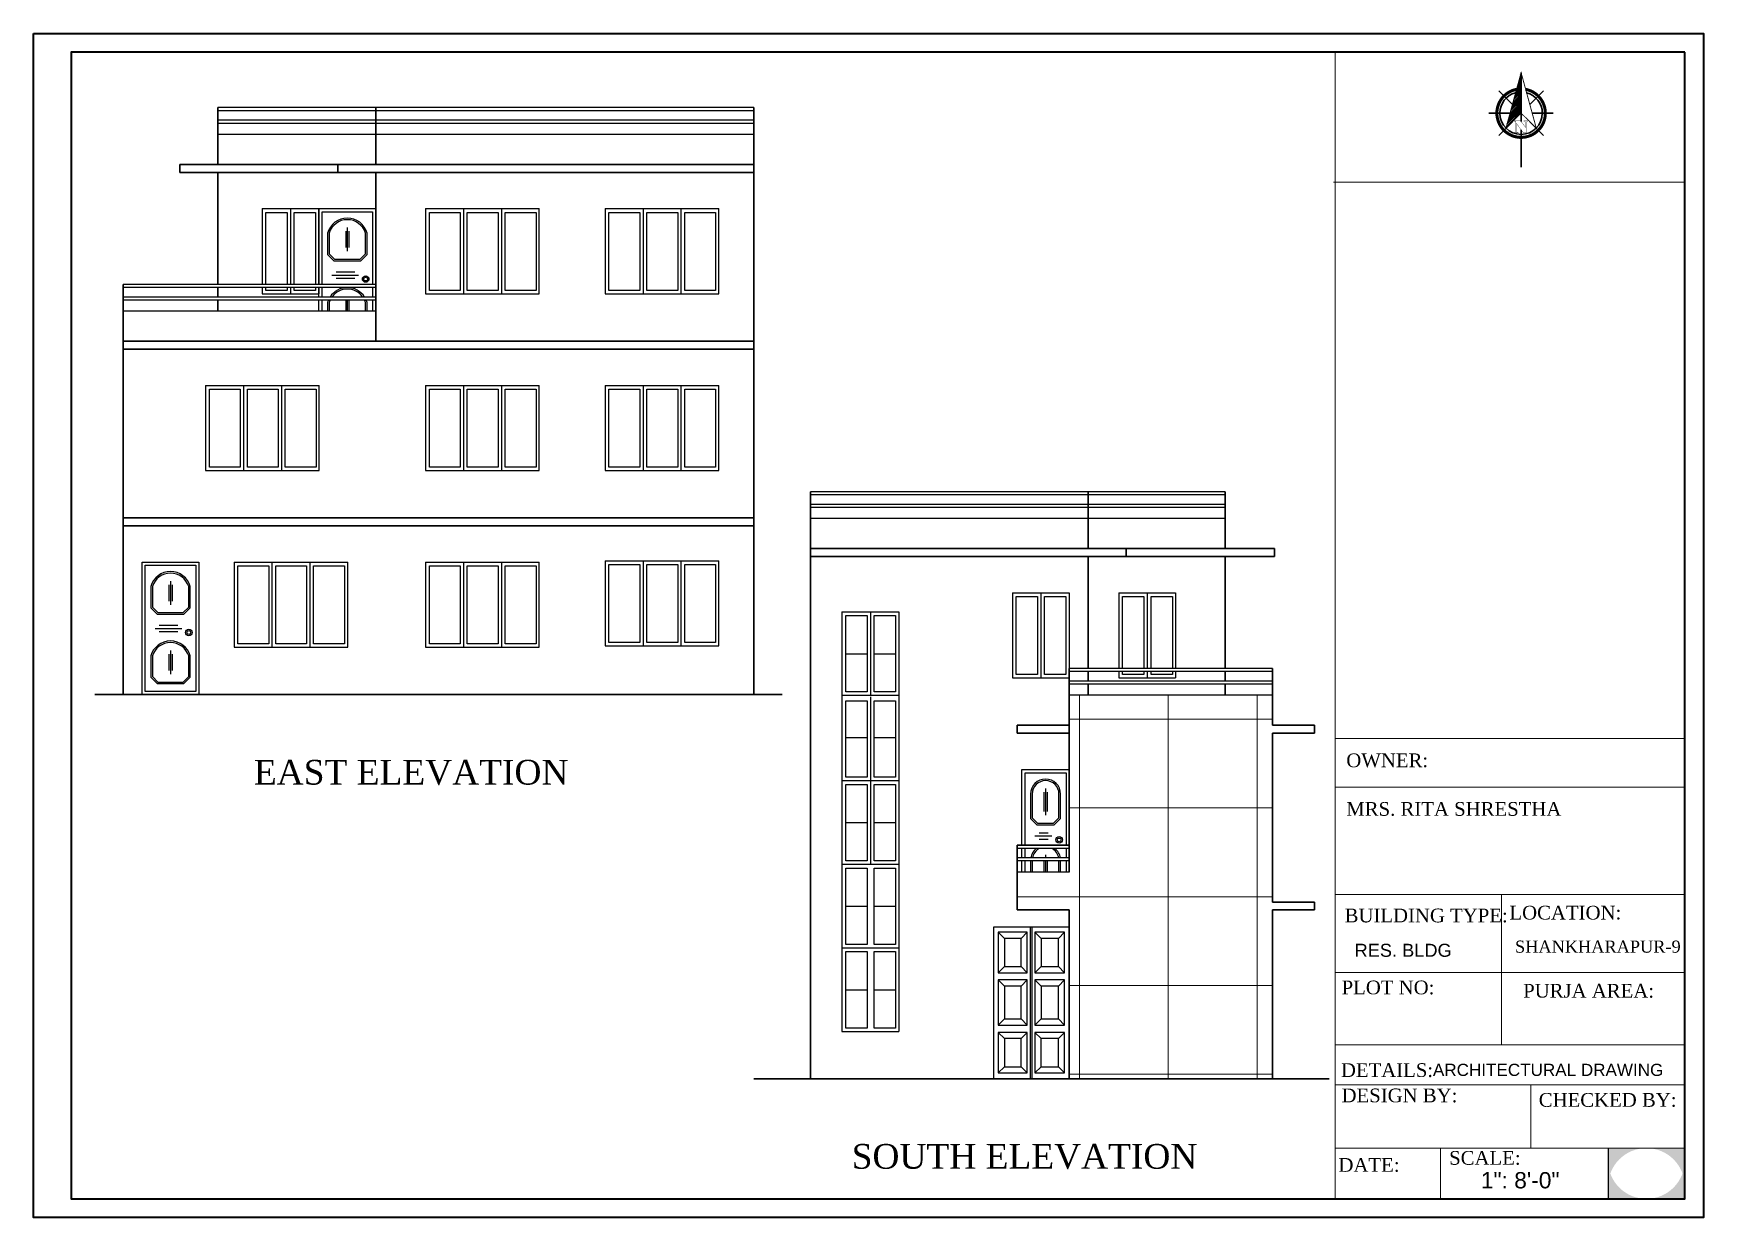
# Model space of a CAD drawing. Header units: inches. Extents: x 45643 to 88898, y -9678 to 122.
# Drawn here: x 60563 to 61621, y -7782 to -7031 of the extents above; entities that cross this region are included whole.
import ezdxf

# ---------------------------------------------------------------- set-up
doc = ezdxf.new("R2010")
doc.units = ezdxf.units.IN
doc.header["$MEASUREMENT"] = 0
for name, color, linetype, lineweight in [('1', 7, 'Continuous', 25), ('A_hatch', 253, 'Continuous', 5), ('ELEVATION', 6, 'Continuous', 30), ('REBARS', 50, 'Continuous', 20), ('Siteplan', 7, 'Continuous', 30), ('Text', 7, 'Continuous', 9)]:
    doc.layers.add(name, color=color, linetype=linetype, lineweight=lineweight)
doc.layers.add('DIMENTION', color=8, linetype='Continuous')
doc.layers.add('Normal Wall', color=7, linetype='Continuous', lineweight=35, true_color=0xffaf89)
doc.layers.add('Rear Wall', color=7, linetype='Continuous', lineweight=20, true_color=0xd4e480)
doc.styles.get("Standard").update_dxf_attribs({"font": 'times.ttf'})
doc.styles.add('SwissBT', font='swiss.ttf', dxfattribs={"height": 12})

msp = doc.modelspace()

# ---------------------------------------------------------------- texts
at = {"color": 0}
for s, p in [('OWNER:', (61395.01, -7496.37)), ('LOCATION:', (61498.35, -7592.91))]:
    msp.add_text(s, height=8.704, dxfattribs=at).set_placement(p)
at = {"char_height": 15.677, "width": 236.1313, "attachment_point": 3}
for s, insert in [('{\\fTimes New Roman|b0|i0|c0|p18;EAST ELEVATION}', (60902.27, -7491.73)), ('{\\fTimes New Roman|b0|i0|c0|p18;SOUTH ELEVATION}', (61300.67, -7735.16))]:
    msp.add_mtext(s, dxfattribs=dict(at, insert=insert))
at = {"layer": 'Text', "color": 0}
for s, height, p in [('OWNER:', 8.704, (61395.01, -7496.37)), ('MRS. RITA SHRESTHA', 8.7044, (61395.01, -7527.17)), ('LOCATION:', 8.704, (61498.35, -7592.91)), ('CHECKED BY:', 8.7044, (61516.91, -7711.6)), ('CHECKED BY:', 8.7044, (61516.91, -7711.6)), ('DATE:', 8.704, (61390.05, -7752.8)), ('SCALE:', 8.704, (61460.14, -7748.34)), ('SCALE:', 8.704, (61460.14, -7748.34))]:
    msp.add_text(s, height=height, dxfattribs=at).set_placement(p)
at = {"layer": 'Text', "color": 0, "attachment_point": 1}
for s, insert, char_height, width in [('BUILDING TYPE:', (61393.93, -7586), 8.7044, 148.5551), ('BUILDING TYPE:', (61393.93, -7586), 8.7044, 148.5551), ('PLOT NO: ', (61392.03, -7631.6), 8.704, 138.0271), ('PLOT NO: ', (61392.03, -7631.6), 8.704, 138.0271), ('PURJA AREA:', (61507.04, -7633.71), 8.7044, 197.5821), ('PURJA AREA:', (61507.04, -7633.71), 8.7044, 197.5821), ('DETAILS: ', (61391.59, -7683.99), 8.704, 138.0271), ('DESIGN BY:', (61391.99, -7700.04), 8.704, 138.0271), ('DESIGN BY:', (61391.99, -7700.04), 8.704, 138.0271)]:
    msp.add_mtext(s, dxfattribs=dict(at, insert=insert, char_height=char_height, width=width))
at = {"layer": 'Text', "color": 0, "linetype": 'ByBlock', "insert": (61501.88, -7606.26), "char_height": 7.6711, "attachment_point": 1}
msp.add_mtext_dynamic_manual_height_columns('SHANKHARAPUR-9', width=381.0351, gutter_width=1.53, heights=[0], dxfattribs=at)
at = {"layer": 'Text', "color": 0, "insert": (61400.24, -7608.29), "char_height": 8.256, "width": 163.2142, "attachment_point": 1, "style": 'SwissBT'}
msp.add_mtext('RES. BLDG', dxfattribs=at)
msp.add_mtext('RES. BLDG', dxfattribs=at)
at = {"layer": 'Text', "color": 0, "linetype": 'ByBlock', "insert": (61449.88, -7684.33), "char_height": 7.7396, "width": 268.5322, "attachment_point": 1, "style": 'SwissBT'}
msp.add_mtext('ARCHITECTURAL DRAWING', dxfattribs=at)
at = {"layer": 'Text', "color": 0, "ltscale": 0.5, "insert": (61480.23, -7752.98), "char_height": 10.319, "width": 127.5344, "attachment_point": 1, "style": 'SwissBT'}
msp.add_mtext('1": 8\'-0"', dxfattribs=at)
msp.add_mtext('1": 8\'-0"', dxfattribs=at)

# ---------------------------------------------------------------- blocks, each defined once
blk = doc.blocks.new('*X798')
at = {"color": 0}
for p, q in [((145.96, -414.6), (147.62, -412.94)), ((146.16, -413.87), (147.62, -412.41)), ((146.36, -413.14), (147.62, -411.88)), ((146.55, -412.41), (147.62, -411.35)), ((146.75, -411.68), (147.62, -410.82)), ((146.95, -410.95), (147.62, -410.29)), ((147.15, -410.22), (147.62, -409.76)), ((147.35, -409.49), (147.62, -409.23)), ((147.55, -408.76), (147.62, -408.7)), ((143.76, -422.63), (147.62, -418.77)), ((143.96, -421.9), (147.62, -418.24)), ((144.16, -421.17), (147.62, -417.71)), ((144.36, -420.44), (147.62, -417.18)), ((144.56, -419.71), (147.62, -416.65)), ((144.76, -418.98), (147.62, -416.12)), ((144.96, -418.25), (147.62, -415.59)), ((145.16, -417.52), (147.62, -415.06)), ((145.36, -416.79), (147.62, -414.53)), ((145.56, -416.06), (147.62, -414)), ((145.76, -415.33), (147.62, -413.47)), ((142.76, -426.28), (147.62, -421.42)), ((142.96, -425.55), (147.62, -420.89)), ((143.16, -424.82), (147.62, -420.36)), ((143.36, -424.09), (147.62, -419.83)), ((143.56, -423.36), (147.62, -419.3))]:
    blk.add_line(p, q, dxfattribs=at)
blk = doc.blocks.new('NORTH_15')
for p, q in [((-2.87, 2.87), (-7.37, 7.37)), ((0, 3.66), (0, 10.62)), ((2.87, 2.87), (7.37, 7.37)), ((-13.37, 0), (2.72, 0)), ((5.49, 0), (17.83, 0)), ((-2.87, -2.87), (-7.37, -7.37)), ((0, -3.66), (0, -10.62)), ((2.87, -2.87), (7.37, -7.37))]:
    blk.add_line(p, q)
at = {"const_width": 1}
for points in [[(0, -8, 1), (0, 8, 0.359415), (-7.86, 1.52, 1)], [(-7.86, -1.52, 0.359415), (0, -8, 1)]]:
    blk.add_lwpolyline(points, format="xyb", dxfattribs=at)
for points, const_width in [([(4.96, -5.01), (-13.37, 0), (4.9, 5), (0, 0), (4.96, -5.01)], 0.3), ([(5.93, -1.55), (6, -1.55), (6.07, -1.54), (6.13, -1.53), (6.17, -1.52), (6.22, -1.51), (6.26, -1.49), (6.28, -1.47), (6.3, -1.45), (6.32, -1.42), (6.33, -1.39), (6.35, -1.34), (6.36, -1.29), (6.37, -1.23), (6.38, -1.16), (6.38, -1.08), (6.38, -1), (6.54, -1), (6.54, -2.34), (6.38, -2.34), (6.38, -2.3), (6.38, -2.23), (6.38, -2.16), (6.37, -2.09), (6.36, -2.04), (6.35, -1.99), (6.33, -1.95), (6.32, -1.91), (6.3, -1.88), (6.28, -1.86), (6.26, -1.83), (6.22, -1.81), (6.18, -1.8), (6.13, -1.78), (6.07, -1.77), (6.01, -1.76), (5.95, -1.76), (2.66, -1.76), (2.66, -2.34), (2.5, -2.34), (2.5, -0.16), (4.71, 1.44), (3.14, 1.44), (3.07, 1.44), (3, 1.43), (2.94, 1.42), (2.89, 1.41), (2.85, 1.4), (2.81, 1.38), (2.78, 1.36), (2.76, 1.34), (2.74, 1.31), (2.72, 1.27), (2.7, 1.22), (2.69, 1.17), (2.68, 1.11), (2.67, 1.04), (2.66, 0.97), (2.66, 0.89), (2.66, 0.87), (2.5, 0.87), (2.5, 2.21), (2.66, 2.21), (2.66, 2.17), (2.66, 2.09), (2.67, 2.03), (2.68, 1.97), (2.69, 1.91), (2.7, 1.86), (2.71, 1.82), (2.73, 1.78), (2.75, 1.76), (2.77, 1.74), (2.8, 1.72), (2.85, 1.7), (2.89, 1.68), (2.94, 1.67), (3, 1.66), (3.07, 1.66), (3.14, 1.66), (6.54, 1.66), (6.54, 0.75), (3.33, -1.55), (5.93, -1.55), (5.93, -1.55)], 0.1)]:
    blk.add_lwpolyline(points, dxfattribs=dict(const_width=const_width))
for start, end in [(90, 164.973), (270, 90), (195.027, 270)]:
    blk.add_arc((0, 0), 7, start, end)
at = {"rotation": 90}
blk.add_blockref('*X798', (-421.89, -147.62), dxfattribs=at)
blk = doc.blocks.new('A$C0BDB7EE9')
at = {"layer": 'Siteplan', "xscale": 2.999999999999779, "yscale": 2.999999999999779, "zscale": 2.999999999999779, "rotation": 247.8612575918487}
blk.add_blockref('NORTH_15', (20.2, 49.5), dxfattribs=at)
blk = doc.blocks.new('A$C327B4BBD')
at = {"layer": 'DIMENTION', "ltscale": 0.3, "xscale": 1.171875000000082, "yscale": 1.171875000000082, "zscale": 1.171875000000082, "rotation": 112.1387424081494}
blk.add_blockref('A$C0BDB7EE9', (16.1, 0), dxfattribs=at)

# ---------------------------------------------------------------- hatches: boundary and pattern name
msp.add_hatch(color=0).paths.add_polyline_path([(61609.43, -7737.8), (61585.12, -7737.8, -0.4142136), (61609.43, -7762.11)])
at = {"layer": 'A_hatch', "ltscale": 5}
h = msp.add_hatch(dxfattribs=at)
h.set_pattern_fill('ANSI37', color=11, scale=450, angle=45)
h.set_pattern_definition([(90, (138.407, -7690.99), (-56.25, 0), []), (180, (138.407, -7690.99), (-7e-15, -56.25), [])])
h.paths.add_polyline_path([(61348.21, -7474.81), (61374.87, -7474.81), (61374.87, -7469.81), (61348.21, -7469.81), (61348.21, -7450.81), (61219.5, -7450.81), (61219.5, -7464.81), (61219.5, -7562.81), (61214, -7562.81), (61214, -7562.88), (61213, -7562.88), (61191.5, -7562.82), (61191.5, -7562.88), (61189.5, -7562.88), (61186.5, -7562.81), (61186.5, -7586.81), (61219.5, -7586.81), (61219.5, -7693.81), (61348.21, -7693.81), (61348.21, -7586.81), (61374.87, -7586.81), (61374.87, -7581.81), (61348.21, -7581.81)])
at = {"layer": 'Text'}
for points in [[(61585.12, -7737.8), (61560.81, -7737.8), (61560.81, -7762.11, -0.4142136)], [(61585.12, -7737.8), (61560.81, -7737.8), (61560.81, -7762.11, -0.4142136)], [(61609.43, -7737.8), (61585.12, -7737.8, -0.4142136), (61609.43, -7762.11)], [(61560.81, -7745.62), (61560.81, -7769.93), (61585.12, -7769.93, -0.4142136)], [(61560.81, -7745.62), (61560.81, -7769.93), (61585.12, -7769.93, -0.4142136)], [(61609.43, -7745.62, -0.4142136), (61585.12, -7769.93), (61609.43, -7769.93)], [(61609.43, -7745.62, -0.4142136), (61585.12, -7769.93), (61609.43, -7769.93)]]:
    msp.add_hatch(color=0, dxfattribs=at).paths.add_polyline_path(points)

# ---------------------------------------------------------------- linework, layer by layer
at = {"color": 5}
for p, q in [((60708.19, -7142.38), (60744.19, -7142.38)), ((60708.19, -7142.38), (60708.19, -7190.38)), ((60726.19, -7142.38), (60726.19, -7190.38)), ((60744.19, -7142.38), (60744.19, -7190.38)), ((60811.8, -7142.38), (60883.8, -7142.38)), ((60811.8, -7142.38), (60811.8, -7196.38)), ((60835.8, -7142.38), (60835.8, -7196.38)), ((60859.8, -7142.38), (60859.8, -7196.38)), ((60883.8, -7196.38), (60883.8, -7142.38)), ((60925.55, -7142.38), (60997.55, -7142.38)), ((60925.55, -7142.38), (60925.55, -7196.38)), ((60949.55, -7142.38), (60949.55, -7196.38)), ((60973.55, -7142.38), (60973.55, -7196.38)), ((60997.55, -7196.38), (60997.55, -7142.38)), ((60708.19, -7192.38), (60708.19, -7196.38)), ((60726.19, -7192.38), (60726.19, -7196.38)), ((60744.19, -7192.38), (60744.19, -7196.38)), ((60708.19, -7196.38), (60744.19, -7196.38)), ((60811.8, -7196.38), (60883.8, -7196.38)), ((60925.55, -7196.38), (60997.55, -7196.38)), ((60672.45, -7254.38), (60744.45, -7254.38)), ((60672.45, -7254.38), (60672.45, -7308.38)), ((60696.45, -7254.38), (60696.45, -7308.38)), ((60720.45, -7254.38), (60720.45, -7308.38)), ((60744.45, -7308.38), (60744.45, -7254.38)), ((60811.8, -7254.38), (60883.8, -7254.38)), ((60811.8, -7254.38), (60811.8, -7308.38)), ((60835.8, -7254.38), (60835.8, -7308.38)), ((60859.8, -7254.38), (60859.8, -7308.38)), ((60883.8, -7308.38), (60883.8, -7254.38)), ((60925.55, -7254.38), (60997.55, -7254.38)), ((60925.55, -7254.38), (60925.55, -7308.38)), ((60949.55, -7254.38), (60949.55, -7308.38)), ((60973.55, -7254.38), (60973.55, -7308.38)), ((60997.55, -7308.38), (60997.55, -7254.38)), ((60672.45, -7308.38), (60744.45, -7308.38)), ((60811.8, -7308.38), (60883.8, -7308.38)), ((60925.55, -7308.38), (60997.55, -7308.38)), ((60690.45, -7366.38), (60762.45, -7366.38)), ((60690.45, -7366.38), (60690.45, -7420.38)), ((60714.45, -7366.38), (60714.45, -7420.38)), ((60738.45, -7366.38), (60738.45, -7420.38)), ((60762.45, -7420.38), (60762.45, -7366.38)), ((60811.8, -7366.38), (60883.8, -7366.38)), ((60811.8, -7366.38), (60811.8, -7420.38)), ((60835.8, -7366.38), (60835.8, -7420.38)), ((60859.8, -7366.38), (60859.8, -7420.38)), ((60883.8, -7420.38), (60883.8, -7366.38)), ((60925.55, -7365.52), (60997.55, -7365.52)), ((60925.55, -7365.52), (60925.55, -7419.52)), ((60949.55, -7365.52), (60949.55, -7419.52)), ((60973.55, -7365.52), (60973.55, -7419.52)), ((60997.55, -7419.52), (60997.55, -7365.52)), ((61183.5, -7385.81), (61219.5, -7385.81)), ((61183.5, -7385.81), (61183.5, -7439.81)), ((61201.5, -7385.81), (61201.5, -7439.81)), ((61219.5, -7385.81), (61219.5, -7439.81)), ((61250.89, -7385.81), (61286.89, -7385.81)), ((61250.89, -7385.81), (61250.89, -7433.81)), ((61268.89, -7385.81), (61268.89, -7433.81)), ((61286.89, -7385.81), (61286.89, -7433.81)), ((61075.5, -7397.81), (61093.5, -7397.81)), ((61075.5, -7397.81), (61094.5, -7397.81)), ((61075.5, -7397.81), (61111.5, -7397.81)), ((61075.5, -7397.81), (61075.5, -7486.81)), ((61093.5, -7397.81), (61093.5, -7450.81)), ((61111.5, -7397.81), (61111.5, -7486.81)), ((60690.45, -7420.38), (60762.45, -7420.38)), ((60811.8, -7420.38), (60883.8, -7420.38)), ((60925.55, -7419.52), (60997.55, -7419.52)), ((61077.9, -7424.47), (61091.43, -7424.47)), ((61095.9, -7424.47), (61109.43, -7424.47)), ((61250.89, -7435.81), (61250.89, -7439.81)), ((61268.89, -7435.81), (61268.89, -7439.81)), ((61286.89, -7435.81), (61286.89, -7439.81)), ((61183.5, -7439.81), (61219.5, -7439.81)), ((61250.89, -7439.81), (61286.89, -7439.81)), ((61075.5, -7450.81), (61111.5, -7450.81)), ((61093.5, -7451.81), (61093.5, -7486.81)), ((61077.9, -7477.47), (61091.43, -7477.47)), ((61095.9, -7477.47), (61109.43, -7477.47)), ((61075.5, -7486.81), (61075.5, -7505.81)), ((61093.5, -7486.81), (61093.5, -7504.81)), ((61111.5, -7486.81), (61111.5, -7505.81)), ((61075.5, -7504.81), (61111.5, -7504.81)), ((61075.5, -7504.81), (61075.5, -7663.81)), ((61093.5, -7504.81), (61093.5, -7557.81)), ((61111.5, -7504.81), (61111.5, -7663.81)), ((61077.9, -7531.47), (61091.43, -7531.47)), ((61095.9, -7531.47), (61109.43, -7531.47)), ((61075.5, -7557.81), (61111.5, -7557.81)), ((61077.9, -7584.47), (61091.43, -7584.47)), ((61095.9, -7584.47), (61109.43, -7584.47)), ((61075.5, -7610.81), (61111.5, -7610.81)), ((61077.9, -7637.47), (61091.43, -7637.47)), ((61095.9, -7637.47), (61109.43, -7637.47)), ((61075.5, -7663.81), (61111.5, -7663.81))]:
    msp.add_line(p, q, dxfattribs=at)
at = {"color": 40, "ltscale": 5}
for p, q in [((60749.69, -7157.88), (60749.69, -7171.38)), ((60750.69, -7157.88), (60750.69, -7170.97)), ((60761.19, -7156.71), (60761.19, -7167.06)), ((60762.19, -7154.38), (60762.19, -7169.38)), ((60763.19, -7156.71), (60763.19, -7167.06)), ((60773.69, -7170.97), (60773.69, -7157.88)), ((60774.69, -7171.38), (60774.69, -7157.88)), ((60753.69, -7175.38), (60749.69, -7171.38)), ((60754.1, -7174.38), (60750.69, -7170.97)), ((60770.28, -7174.38), (60773.69, -7170.97)), ((60770.69, -7175.38), (60774.69, -7171.38)), ((60753.69, -7175.38), (60770.69, -7175.38)), ((60753.69, -7175.38), (60770.69, -7175.38)), ((60754.1, -7174.38), (60770.28, -7174.38)), ((60755.06, -7182.46), (60766.87, -7182.46)), ((60752.44, -7184.46), (60769.26, -7184.46)), ((60755.06, -7186.46), (60766.87, -7186.46)), ((60749.69, -7201.88), (60749.69, -7207.38)), ((60750.69, -7201.88), (60750.69, -7207.38)), ((60761.19, -7200.71), (60761.19, -7207.38)), ((60762.19, -7200.38), (60762.19, -7207.38)), ((60763.19, -7200.71), (60763.19, -7207.38)), ((60773.69, -7207.38), (60773.69, -7201.88)), ((60774.69, -7207.38), (60774.69, -7201.88)), ((60637.69, -7381.88), (60637.69, -7395.38)), ((60638.69, -7381.88), (60638.69, -7394.97)), ((60649.19, -7380.71), (60649.19, -7391.06)), ((60650.19, -7378.38), (60650.19, -7393.38)), ((60651.19, -7380.71), (60651.19, -7391.06)), ((60661.69, -7394.97), (60661.69, -7381.88)), ((60662.69, -7395.38), (60662.69, -7381.88)), ((60641.69, -7399.38), (60637.69, -7395.38)), ((60642.1, -7398.38), (60638.69, -7394.97)), ((60658.28, -7398.38), (60661.69, -7394.97)), ((60658.69, -7399.38), (60662.69, -7395.38)), ((60641.69, -7399.38), (60658.69, -7399.38)), ((60641.69, -7399.38), (60658.69, -7399.38)), ((60642.1, -7398.38), (60658.28, -7398.38)), ((60640.44, -7408.46), (60657.26, -7408.46)), ((60643.06, -7406.46), (60654.87, -7406.46)), ((60643.06, -7410.46), (60654.87, -7410.46)), ((60637.69, -7425.88), (60637.69, -7439.38)), ((60638.69, -7425.88), (60638.69, -7438.97)), ((60649.19, -7424.71), (60649.19, -7435.06)), ((60650.19, -7422.38), (60650.19, -7437.38)), ((60651.19, -7424.71), (60651.19, -7435.06)), ((60661.69, -7438.97), (60661.69, -7425.88)), ((60662.69, -7439.38), (60662.69, -7425.88)), ((60641.69, -7443.38), (60637.69, -7439.38)), ((60642.1, -7442.38), (60638.69, -7438.97)), ((60641.69, -7443.38), (60658.69, -7443.38)), ((60641.69, -7443.38), (60658.69, -7443.38)), ((60642.1, -7442.38), (60658.28, -7442.38)), ((60658.28, -7442.38), (60661.69, -7438.97)), ((60658.69, -7443.38), (60662.69, -7439.38)), ((61204.5, -7509.88), (61204.5, -7526.88)), ((61195, -7513.38), (61195, -7528.88)), ((61196, -7513.38), (61196, -7528.46)), ((61203.5, -7512.2), (61203.5, -7524.55)), ((61205.5, -7512.2), (61205.5, -7524.55)), ((61213, -7528.46), (61213, -7513.38)), ((61214, -7528.88), (61214, -7513.38)), ((61199, -7532.88), (61195, -7528.88)), ((61199.41, -7531.88), (61196, -7528.46)), ((61199, -7532.88), (61210, -7532.88)), ((61199, -7532.88), (61210, -7532.88)), ((61199.41, -7531.88), (61209.59, -7531.88)), ((61209.59, -7531.88), (61213, -7528.46)), ((61210, -7532.88), (61214, -7528.88)), ((61197.75, -7539.96), (61208.57, -7539.96)), ((61200.37, -7537.96), (61206.18, -7537.96)), ((61200.37, -7541.96), (61206.18, -7541.96)), ((61204.5, -7551.88), (61204.5, -7553.88)), ((61195, -7555.88), (61195, -7556.88)), ((61195, -7555.88), (61195, -7562.88)), ((61196, -7555.88), (61196, -7556.88)), ((61196, -7555.88), (61196, -7562.88)), ((61203.5, -7555.88), (61203.5, -7556.88)), ((61203.5, -7555.88), (61203.5, -7562.88)), ((61204.5, -7555.88), (61204.5, -7556.88)), ((61204.5, -7555.88), (61204.5, -7562.88)), ((61205.5, -7555.88), (61205.5, -7556.88)), ((61205.5, -7555.88), (61205.5, -7562.88)), ((61213, -7562.88), (61213, -7555.88)), ((61213, -7556.88), (61213, -7555.88)), ((61214, -7562.88), (61214, -7555.88)), ((61214, -7556.88), (61214, -7555.88)), ((61219.5, -7597.81), (61171.5, -7597.81)), ((61171.5, -7597.81), (61171.5, -7693.81)), ((61174.53, -7600.92), (61174.53, -7626.6)), ((61174.53, -7600.92), (61178.48, -7604.86)), ((61192.89, -7600.92), (61174.53, -7600.92)), ((61178.48, -7604.86), (61178.48, -7622.66)), ((61188.94, -7604.86), (61178.48, -7604.86)), ((61192.89, -7600.92), (61188.94, -7604.86)), ((61188.94, -7622.66), (61188.94, -7604.86)), ((61192.89, -7626.6), (61192.89, -7600.92)), ((61194.79, -7597.81), (61194.79, -7693.81)), ((61195.79, -7597.81), (61195.79, -7693.81)), ((61197.77, -7600.92), (61197.77, -7626.6)), ((61197.77, -7600.92), (61201.72, -7604.86)), ((61216.55, -7600.92), (61197.77, -7600.92)), ((61201.72, -7604.86), (61201.72, -7622.66)), ((61212.6, -7604.86), (61201.72, -7604.86)), ((61216.55, -7600.92), (61212.6, -7604.86)), ((61212.6, -7622.66), (61212.6, -7604.86)), ((61216.55, -7626.6), (61216.55, -7600.92)), ((61219.5, -7597.81), (61219.5, -7693.81)), ((61178.48, -7622.66), (61174.53, -7626.6)), ((61174.53, -7626.6), (61192.89, -7626.6)), ((61178.48, -7622.66), (61188.94, -7622.66)), ((61188.94, -7622.66), (61192.89, -7626.6)), ((61201.72, -7622.66), (61197.77, -7626.6)), ((61197.77, -7626.6), (61216.55, -7626.6)), ((61201.72, -7622.66), (61212.6, -7622.66)), ((61212.6, -7622.66), (61216.55, -7626.6)), ((61174.53, -7631.2), (61174.53, -7659.83)), ((61174.53, -7631.2), (61178.48, -7635.14)), ((61192.89, -7631.2), (61174.53, -7631.2)), ((61178.48, -7635.14), (61178.48, -7655.89)), ((61188.94, -7635.14), (61178.48, -7635.14)), ((61192.89, -7631.2), (61188.94, -7635.14)), ((61188.94, -7655.89), (61188.94, -7635.14)), ((61192.89, -7659.83), (61192.89, -7631.2)), ((61197.77, -7631.2), (61197.77, -7659.83)), ((61197.77, -7631.2), (61201.72, -7635.14)), ((61216.55, -7631.2), (61197.77, -7631.2)), ((61201.72, -7635.14), (61201.72, -7655.89)), ((61212.6, -7635.14), (61201.72, -7635.14)), ((61216.55, -7631.2), (61212.6, -7635.14)), ((61212.6, -7655.89), (61212.6, -7635.14)), ((61216.55, -7659.83), (61216.55, -7631.2)), ((61178.48, -7655.89), (61174.53, -7659.83)), ((61174.53, -7659.83), (61192.89, -7659.83)), ((61178.48, -7655.89), (61188.94, -7655.89)), ((61188.94, -7655.89), (61192.89, -7659.83)), ((61201.72, -7655.89), (61197.77, -7659.83)), ((61197.77, -7659.83), (61216.55, -7659.83)), ((61201.72, -7655.89), (61212.6, -7655.89)), ((61212.6, -7655.89), (61216.55, -7659.83)), ((61174.53, -7664.43), (61174.53, -7690.12)), ((61174.53, -7664.43), (61178.48, -7668.37)), ((61192.89, -7664.43), (61174.53, -7664.43)), ((61178.48, -7668.37), (61178.48, -7686.17)), ((61188.94, -7668.37), (61178.48, -7668.37)), ((61192.89, -7664.43), (61188.94, -7668.37)), ((61188.94, -7686.17), (61188.94, -7668.37)), ((61192.89, -7690.12), (61192.89, -7664.43)), ((61197.77, -7664.43), (61197.77, -7690.12)), ((61197.77, -7664.43), (61201.72, -7668.37)), ((61216.55, -7664.43), (61197.77, -7664.43)), ((61212.6, -7668.37), (61201.72, -7668.37)), ((61201.72, -7686.17), (61201.72, -7668.37)), ((61216.55, -7664.43), (61212.6, -7668.37)), ((61212.6, -7686.17), (61212.6, -7668.37)), ((61216.55, -7690.12), (61216.55, -7664.43)), ((61178.48, -7686.17), (61174.53, -7690.12)), ((61174.53, -7690.12), (61192.89, -7690.12)), ((61178.48, -7686.17), (61188.94, -7686.17)), ((61188.94, -7686.17), (61192.89, -7690.12)), ((61201.72, -7686.17), (61197.77, -7690.12)), ((61197.77, -7690.12), (61216.55, -7690.12)), ((61201.72, -7686.17), (61212.6, -7686.17)), ((61212.6, -7686.17), (61216.55, -7690.12)), ((61171.5, -7693.81), (61219.5, -7693.81)), ((61219.5, -7693.81), (61171.92, -7693.81))]:
    msp.add_line(p, q, dxfattribs=at)
at = {"color": 0}
msp.add_line((61560.81, -7737.8), (61560.81, -7769.93), dxfattribs=at)
msp.add_line((61560.81, -7737.8), (61560.81, -7769.93), dxfattribs=at)
at = {"color": 5}
for points in [[(60710.59, -7190.38), (60710.59, -7144.84), (60724.12, -7144.84), (60724.12, -7190.38)], [(60728.59, -7190.38), (60728.59, -7144.84), (60742.12, -7144.84), (60742.12, -7190.38)], [(60724.12, -7192.38), (60724.12, -7194.24), (60710.59, -7194.24), (60710.59, -7192.38)], [(60742.12, -7192.38), (60742.12, -7194.24), (60728.59, -7194.24), (60728.59, -7192.38)], [(61253.3, -7433.81), (61253.3, -7388.27), (61266.83, -7388.27), (61266.83, -7433.81)], [(61271.3, -7433.81), (61271.3, -7388.27), (61284.83, -7388.27), (61284.83, -7433.81)], [(61266.83, -7435.81), (61266.83, -7437.67), (61253.3, -7437.67), (61253.3, -7435.81)], [(61284.83, -7435.81), (61284.83, -7437.67), (61271.3, -7437.67), (61271.3, -7435.81)], [(61077.9, -7486.81), (61077.9, -7454.27), (61091.43, -7454.27), (61091.43, -7486.81)], [(61095.9, -7486.81), (61095.9, -7454.27), (61109.43, -7454.27), (61109.43, -7486.81)], [(61091.43, -7486.81), (61091.43, -7502.67), (61077.9, -7502.67), (61077.9, -7486.81)], [(61109.43, -7486.81), (61109.43, -7502.67), (61095.9, -7502.67), (61095.9, -7486.81)]]:
    msp.add_lwpolyline(points, dxfattribs=at)
for points in [[(60814.2, -7144.84), (60833.74, -7144.84), (60833.74, -7194.24), (60814.2, -7194.24)], [(60838.2, -7144.84), (60857.74, -7144.84), (60857.74, -7194.24), (60838.2, -7194.24)], [(60862.2, -7144.84), (60881.74, -7144.84), (60881.74, -7194.24), (60862.2, -7194.24)], [(60927.95, -7144.84), (60947.49, -7144.84), (60947.49, -7194.24), (60927.95, -7194.24)], [(60951.95, -7144.84), (60971.49, -7144.84), (60971.49, -7194.24), (60951.95, -7194.24)], [(60975.95, -7144.84), (60995.49, -7144.84), (60995.49, -7194.24), (60975.95, -7194.24)], [(60674.86, -7256.84), (60694.39, -7256.84), (60694.39, -7306.24), (60674.86, -7306.24)], [(60698.86, -7256.84), (60718.39, -7256.84), (60718.39, -7306.24), (60698.86, -7306.24)], [(60722.86, -7256.84), (60742.39, -7256.84), (60742.39, -7306.24), (60722.86, -7306.24)], [(60814.2, -7256.84), (60833.74, -7256.84), (60833.74, -7306.24), (60814.2, -7306.24)], [(60838.2, -7256.84), (60857.74, -7256.84), (60857.74, -7306.24), (60838.2, -7306.24)], [(60862.2, -7256.84), (60881.74, -7256.84), (60881.74, -7306.24), (60862.2, -7306.24)], [(60927.95, -7256.84), (60947.49, -7256.84), (60947.49, -7306.24), (60927.95, -7306.24)], [(60951.95, -7256.84), (60971.49, -7256.84), (60971.49, -7306.24), (60951.95, -7306.24)], [(60975.95, -7256.84), (60995.49, -7256.84), (60995.49, -7306.24), (60975.95, -7306.24)], [(60692.86, -7368.84), (60712.39, -7368.84), (60712.39, -7418.24), (60692.86, -7418.24)], [(60716.86, -7368.84), (60736.39, -7368.84), (60736.39, -7418.24), (60716.86, -7418.24)], [(60740.86, -7368.84), (60760.39, -7368.84), (60760.39, -7418.24), (60740.86, -7418.24)], [(60814.2, -7368.84), (60833.74, -7368.84), (60833.74, -7418.24), (60814.2, -7418.24)], [(60838.2, -7368.84), (60857.74, -7368.84), (60857.74, -7418.24), (60838.2, -7418.24)], [(60862.2, -7368.84), (60881.74, -7368.84), (60881.74, -7418.24), (60862.2, -7418.24)], [(60927.95, -7367.98), (60947.49, -7367.98), (60947.49, -7417.38), (60927.95, -7417.38)], [(60951.95, -7367.98), (60971.49, -7367.98), (60971.49, -7417.38), (60951.95, -7417.38)], [(60975.95, -7367.98), (60995.49, -7367.98), (60995.49, -7417.38), (60975.95, -7417.38)], [(61185.9, -7388.27), (61199.43, -7388.27), (61199.43, -7437.67), (61185.9, -7437.67)], [(61203.9, -7388.27), (61217.43, -7388.27), (61217.43, -7437.67), (61203.9, -7437.67)], [(61077.9, -7400.27), (61091.43, -7400.27), (61091.43, -7448.67), (61077.9, -7448.67)], [(61095.9, -7400.27), (61109.43, -7400.27), (61109.43, -7448.67), (61095.9, -7448.67)], [(61077.9, -7507.27), (61091.43, -7507.27), (61091.43, -7555.67), (61077.9, -7555.67)], [(61095.9, -7507.27), (61109.43, -7507.27), (61109.43, -7555.67), (61095.9, -7555.67)], [(61077.9, -7560.27), (61091.43, -7560.27), (61091.43, -7608.67), (61077.9, -7608.67)], [(61095.9, -7560.27), (61109.43, -7560.27), (61109.43, -7608.67), (61095.9, -7608.67)], [(61077.9, -7613.27), (61091.43, -7613.27), (61091.43, -7661.67), (61077.9, -7661.67)], [(61095.9, -7613.27), (61109.43, -7613.27), (61109.43, -7661.67), (61095.9, -7661.67)]]:
    msp.add_lwpolyline(points, close=True, dxfattribs=at)
at = {"color": 40, "ltscale": 5}
for centre, radius, start, end in [((60762.19, -7161.36), 12.97, 15.53033, 164.46967), ((60762.19, -7161.41), 12.03, 17.06153, 162.93847), ((60762.19, -7205.36), 12.97, 32.51534, 147.48466), ((60762.19, -7205.41), 12.03, 35.75723, 144.24277), ((60762.19, -7205.36), 12.97, 157.45759, 164.46967), ((60762.19, -7205.41), 12.03, 155.28576, 162.93847), ((60762.19, -7205.41), 12.03, 17.06153, 24.71424), ((60762.19, -7205.36), 12.97, 15.53033, 22.54241), ((60650.19, -7385.36), 12.97, 15.53033, 164.46967), ((60650.19, -7385.41), 12.03, 17.06153, 162.93847), ((60650.19, -7429.36), 12.97, 15.53033, 164.46967), ((60650.19, -7429.41), 12.03, 17.06153, 162.93847), ((61204.5, -7513.38), 9.5, 0, 180), ((61204.5, -7513.38), 8.5, 0, 180), ((61204.5, -7555.38), 9.5, 127.86365, 170.91528), ((61204.5, -7555.38), 8.5, 118.07249, 169.83575), ((61204.5, -7555.38), 9.5, 127.86365, 136.82645), ((61204.5, -7555.38), 8.5, 118.07249, 130.11917), ((61204.5, -7555.38), 8.5, 10.16425, 61.92751), ((61204.5, -7555.38), 8.5, 49.88083, 61.92751), ((61204.5, -7555.38), 9.5, 9.08472, 52.13635), ((61204.5, -7555.38), 9.5, 43.17355, 52.13635)]:
    msp.add_arc(centre, radius, start, end, dxfattribs=at)
at = {"layer": '1', "color": 11, "ltscale": 5}
for p, q in [((61019.69, -7078.38), (60680.19, -7078.38)), ((61019.69, -7080.38), (60680.19, -7080.38)), ((61019.69, -7086.38), (60680.19, -7086.38)), ((61019.69, -7088.38), (60680.19, -7088.38)), ((61019.69, -7095.38), (60680.19, -7095.38)), ((60780.19, -7190.38), (60620.19, -7190.38)), ((60780.19, -7192.38), (60620.19, -7192.38)), ((60780.19, -7198.38), (60620.19, -7198.38)), ((60780.19, -7200.38), (60620.19, -7200.38)), ((60780.19, -7207.38), (60620.19, -7207.38)), ((61318.29, -7321.81), (61055.69, -7321.81)), ((61318.29, -7323.81), (61055.69, -7323.81)), ((61318.29, -7329.81), (61055.69, -7329.81)), ((61318.29, -7331.81), (61055.69, -7331.81)), ((61318.29, -7338.81), (61055.69, -7338.81)), ((61348.21, -7433.81), (61219.5, -7433.81)), ((61348.21, -7435.81), (61219.5, -7435.81)), ((61348.21, -7441.81), (61219.5, -7441.81)), ((61348.21, -7443.81), (61219.5, -7443.81)), ((61348.21, -7450.81), (61219.5, -7450.81)), ((61219.5, -7545.81), (61186.5, -7545.81)), ((61219.5, -7547.81), (61186.5, -7547.81)), ((61219.5, -7553.81), (61186.5, -7553.81)), ((61219.5, -7555.81), (61186.5, -7555.81)), ((61219.5, -7562.81), (61186.5, -7562.81))]:
    msp.add_line(p, q, dxfattribs=at)
at = {"layer": '1', "color": 2, "ltscale": 5}
for points in [[(60744.19, -7190.38), (60744.19, -7142.38), (60780.19, -7142.38), (60780.19, -7207.38)], [(60746.19, -7190.38), (60746.19, -7144.38), (60778.19, -7144.38), (60778.19, -7190.38)], [(60744.19, -7198.38), (60744.19, -7192.38)], [(60746.19, -7198.38), (60746.19, -7192.38)], [(60778.19, -7192.38), (60778.19, -7198.38)], [(60744.19, -7207.38), (60744.19, -7200.38)], [(60746.19, -7207.38), (60746.19, -7200.38)], [(60778.19, -7200.38), (60778.19, -7207.38)], [(61189.5, -7545.88), (61189.5, -7497.88), (61219.5, -7497.88), (61219.5, -7545.88)], [(61191.5, -7545.88), (61191.5, -7499.88), (61217.5, -7499.88), (61217.5, -7545.88)], [(61189.5, -7553.88), (61189.5, -7547.88)], [(61191.5, -7553.88), (61191.5, -7547.88)], [(61191.5, -7548.88), (61191.5, -7547.88)], [(61217.5, -7547.88), (61217.5, -7548.88)], [(61217.5, -7547.88), (61217.5, -7553.88)], [(61219.5, -7547.88), (61219.5, -7553.88)], [(61189.5, -7562.88), (61189.5, -7555.88)], [(61191.5, -7562.88), (61191.5, -7555.88)], [(61191.5, -7556.88), (61191.5, -7555.88)], [(61217.5, -7555.88), (61217.5, -7556.88)], [(61217.5, -7555.88), (61217.5, -7562.88)], [(61219.5, -7555.88), (61219.5, -7562.88)]]:
    msp.add_lwpolyline(points, dxfattribs=at)
for points in [[(60632.19, -7366.38), (60668.19, -7366.38), (60668.19, -7450.38), (60632.19, -7450.38)], [(60634.19, -7368.38), (60666.19, -7368.38), (60666.19, -7448.38), (60634.19, -7448.38)]]:
    msp.add_lwpolyline(points, close=True, dxfattribs=at)
at = {"layer": '1', "color": 21, "ltscale": 5}
for centre, radius in [((60773.81, -7186.98), 2.07), ((60773.81, -7186.98), 1.19), ((60661.81, -7410.98), 2.07), ((60661.81, -7410.98), 1.19), ((61213.12, -7542.47), 2.07), ((61213.12, -7542.47), 1.19)]:
    msp.add_circle(centre, radius, dxfattribs=at)
at = {"layer": 'ELEVATION'}
for p, q in [((60680.19, -7114.38), (60680.19, -7078.38)), ((60780.19, -7114.38), (60780.19, -7078.38)), ((61019.69, -7114.38), (61019.69, -7078.38)), ((60656.19, -7114.38), (61019.69, -7114.38)), ((60656.19, -7119.38), (60656.19, -7114.38)), ((60656.19, -7119.38), (61019.69, -7119.38)), ((60680.19, -7190.38), (60680.19, -7119.38)), ((60756.19, -7119.38), (60756.19, -7114.38)), ((60780.19, -7226.38), (60780.19, -7119.38)), ((61019.69, -7226.38), (61019.69, -7114.38)), ((60620.19, -7231.38), (60620.19, -7190.38)), ((60680.19, -7198.38), (60680.19, -7192.38)), ((60680.19, -7207.38), (60680.19, -7200.38)), ((60620.19, -7226.38), (61019.69, -7226.38)), ((60620.19, -7338.38), (60620.19, -7226.38)), ((60620.19, -7231.38), (61019.69, -7231.38)), ((61019.69, -7338.38), (61019.69, -7226.38)), ((61055.69, -7357.81), (61055.69, -7321.81)), ((61231.5, -7357.81), (61231.5, -7321.81)), ((61318.29, -7357.81), (61318.29, -7321.81)), ((60620.19, -7338.38), (61019.69, -7338.38)), ((60620.19, -7450.38), (60620.19, -7338.38)), ((61019.69, -7450.38), (61019.69, -7338.38)), ((60620.19, -7343.38), (61019.69, -7343.38)), ((61055.69, -7357.81), (61349.44, -7357.81)), ((61055.69, -7469.81), (61055.69, -7357.81)), ((61055.69, -7362.81), (61349.44, -7362.81)), ((61231.5, -7362.81), (61231.5, -7433.81)), ((61255.49, -7357.81), (61255.49, -7362.81)), ((61318.29, -7433.81), (61318.29, -7362.81)), ((61349.44, -7362.81), (61349.44, -7357.81)), ((61219.5, -7562.81), (61219.5, -7433.81)), ((61219.5, -7469.81), (61219.5, -7433.81)), ((61231.5, -7435.81), (61231.5, -7441.81)), ((61318.29, -7441.81), (61318.29, -7435.81)), ((61348.21, -7469.81), (61348.21, -7433.81)), ((61231.5, -7443.81), (61231.5, -7450.81)), ((61318.29, -7450.81), (61318.29, -7443.81)), ((60620.19, -7450.38), (60602.19, -7450.38)), ((60620.19, -7450.38), (61019.69, -7450.38)), ((61019.69, -7450.38), (61037.69, -7450.38)), ((61055.69, -7581.81), (61055.69, -7469.81)), ((61186.5, -7469.81), (61219.5, -7469.81)), ((61186.5, -7469.81), (61186.5, -7474.81)), ((61186.5, -7474.81), (61219.5, -7474.81)), ((61348.21, -7469.81), (61374.87, -7469.81)), ((61374.87, -7474.81), (61348.21, -7474.81)), ((61348.21, -7581.81), (61348.21, -7474.81)), ((61374.87, -7469.81), (61374.87, -7474.81)), ((61186.5, -7581.81), (61186.5, -7545.81)), ((61186.5, -7586.81), (61186.5, -7545.81)), ((61186.5, -7545.81), (61219.5, -7545.81)), ((61055.69, -7693.81), (61055.69, -7581.81)), ((61348.21, -7581.81), (61374.87, -7581.81)), ((61374.87, -7581.81), (61374.87, -7586.81)), ((61186.5, -7586.81), (61219.5, -7586.81)), ((61219.5, -7693.81), (61219.5, -7586.81)), ((61348.21, -7693.81), (61348.21, -7586.81)), ((61374.87, -7586.81), (61348.21, -7586.81)), ((61055.69, -7693.81), (61019.69, -7693.81)), ((61055.69, -7693.81), (61348.21, -7693.81)), ((61348.21, -7693.81), (61384.21, -7693.81))]:
    msp.add_line(p, q, dxfattribs=at)
at = {"layer": 'Normal Wall'}
for points in [[(60563.33, -7031.31), (61621.34, -7031.31), (61621.34, -7781.83), (60563.33, -7781.83)], [(60563.33, -7031.31), (61621.34, -7031.31), (61621.34, -7781.83), (60563.33, -7781.83)], [(61609.43, -7043.21), (60587.15, -7043.21), (60587.15, -7769.93), (61609.43, -7769.93)], [(61609.43, -7043.21), (60587.15, -7043.21), (60587.15, -7769.93), (61609.43, -7769.93)]]:
    msp.add_lwpolyline(points, close=True, dxfattribs=at)
at = {"layer": 'Rear Wall'}
for p, q in [((61388.01, -7487.49), (61388.01, -7043.21)), ((61386.83, -7125.51), (61609.43, -7125.51)), ((61388.01, -7478.22), (61609.43, -7478.22)), ((61388.01, -7478.22), (61609.43, -7478.22)), ((61388.01, -7478.22), (61609.43, -7478.22)), ((61388.01, -7478.22), (61609.43, -7478.22)), ((61388.01, -7509.03), (61609.43, -7509.03)), ((61388.01, -7509.03), (61609.43, -7509.03)), ((61388.01, -7577.08), (61609.43, -7577.08)), ((61388.01, -7577.08), (61609.43, -7577.08)), ((61493.28, -7577.08), (61493.28, -7662.99)), ((61493.28, -7577.08), (61493.28, -7672.25)), ((61388.01, -7626.58), (61609.43, -7626.58)), ((61388.01, -7626.58), (61609.43, -7626.58)), ((61388.01, -7672.25), (61609.43, -7672.25)), ((61388.01, -7697.68), (61609.43, -7697.68)), ((61388.01, -7697.68), (61609.43, -7697.68)), ((61511.86, -7737.8), (61511.86, -7697.68)), ((61511.86, -7737.8), (61511.86, -7697.68)), ((61388.01, -7737.8), (61609.43, -7737.8)), ((61388.01, -7737.8), (61609.43, -7737.8)), ((61454.75, -7737.8), (61454.75, -7769.93)), ((61454.75, -7737.8), (61454.75, -7769.93))]:
    msp.add_line(p, q, dxfattribs=at)
msp.add_lwpolyline([(61388.01, -7478.22), (61609.43, -7478.22), (61609.43, -7769.93), (61388.01, -7769.93)], close=True, dxfattribs=at)
msp.add_lwpolyline([(61388.01, -7478.22), (61609.43, -7478.22), (61609.43, -7769.93), (61388.01, -7769.93)], close=True, dxfattribs=at)

# ---------------------------------------------------------------- block references
at = {"layer": 'REBARS', "xscale": 0.5459999999999999, "yscale": 0.5459999999999999, "zscale": 0.5459999999999999, "rotation": 270}
msp.add_blockref('A$C327B4BBD', (61505.7, -7107.29), dxfattribs=at)

msp.set_redraw_order([(e.dxf.handle, doc.entitydb.next_handle()) for e in msp.query("TEXT MTEXT ATTDEF DIMENSION ARC_DIMENSION")])  # texts and dimensions are drawn at this point

doc.saveas('drawing.dxf')
